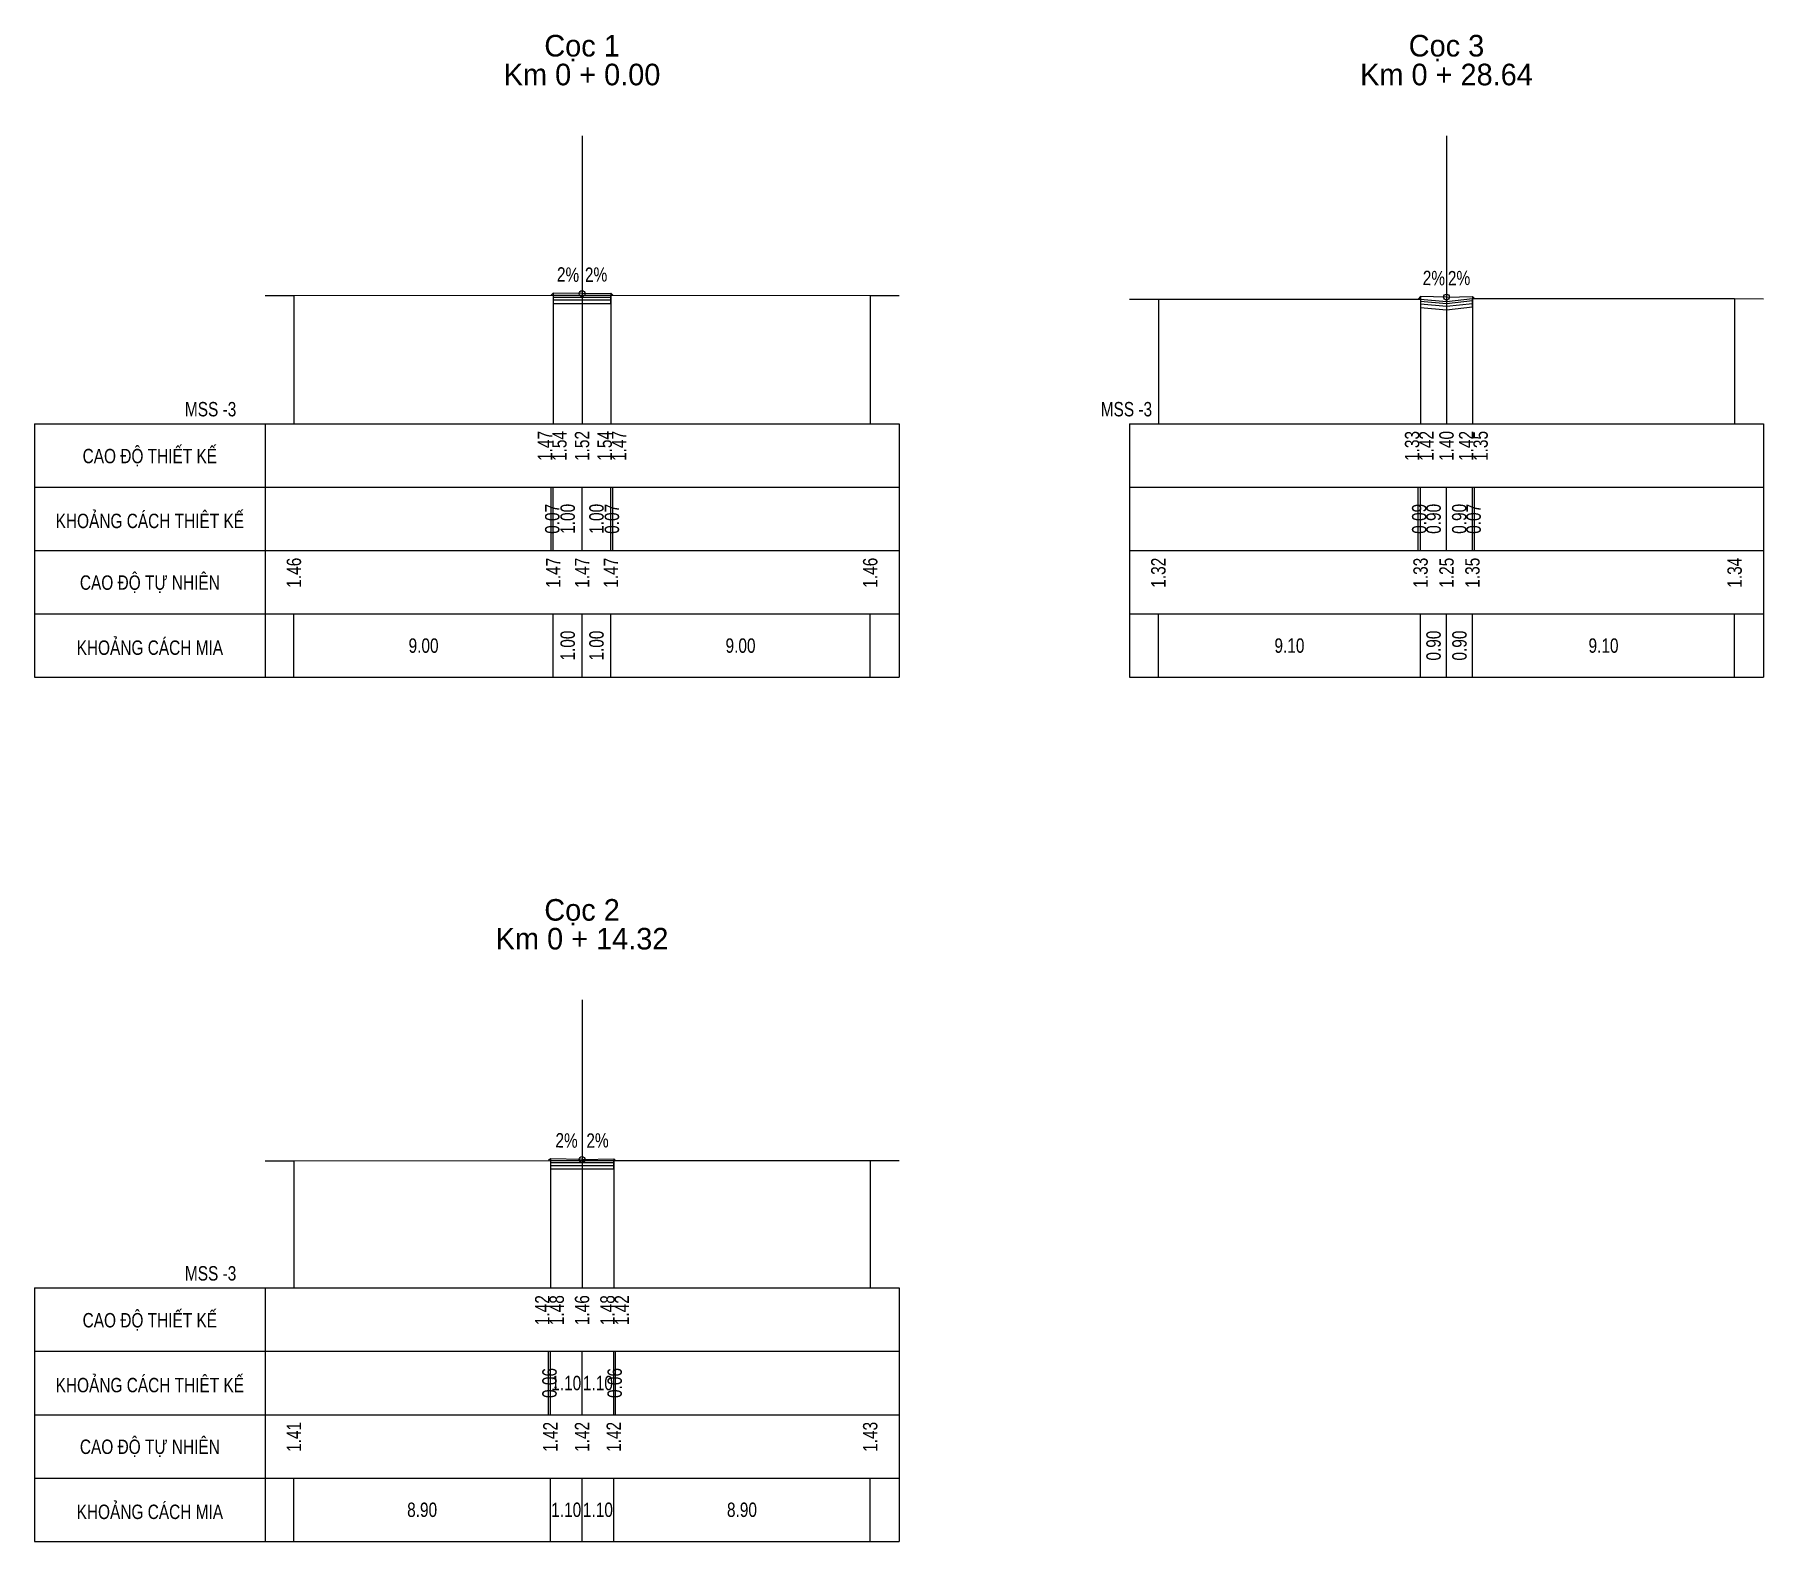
# Model space of a CAD drawing. Header units: inches. Extents: x -261 to 1013, y -2511 to 313.
# Drawn here: x 607.4 to 667.4, y -1570.7 to -1518.4 of the extents above; entities that cross this region are included whole.
import ezdxf
from ezdxf.enums import TextEntityAlignment as Align

# ---------------------------------------------------------------- set-up
doc = ezdxf.new("R2010")
doc.units = ezdxf.units.IN
doc.header["$MEASUREMENT"] = 0
for name, color, linetype in [('Bang TN tu nhien', 3, 'Continuous'), ('Dien thiet ke TN', 2, 'Continuous'), ('Duong cu', 8, 'Continuous'), ('Duong do thiet ke', 2, 'Continuous'), ('Duong dong trac ngang tu nhien', 9, 'Continuous'), ('Mat duong PD 1', 1, 'Continuous'), ('Taluy', 1, 'Continuous'), ('Trac ngang tu nhien', 3, 'Continuous'), ('TracNgang', 7, 'Continuous')]:
    doc.layers.add(name, color=color, linetype=linetype)
doc.styles.add('BangTN', font='viet buddy.shx', dxfattribs={"width": 0.8})

msp = doc.modelspace()

# ---------------------------------------------------------------- texts
at = {"layer": 'Bang TN tu nhien', "color": 3, "style": 'BangTN', "width": 0.8}
for s, p in [('CAO ĐỘ THIẾT KẾ', (611.426, -1533.023)), ('KHOẢNG CÁCH THIÊT KẾ', (611.426, -1535.223)), ('CAO ĐỘ TỰ NHIÊN', (611.426, -1537.423)), ('KHOẢNG CÁCH MIA', (611.426, -1539.623)), ('CAO ĐỘ THIẾT KẾ', (611.426, -1563.023)), ('KHOẢNG CÁCH THIÊT KẾ', (611.426, -1565.223)), ('CAO ĐỘ TỰ NHIÊN', (611.426, -1567.423)), ('KHOẢNG CÁCH MIA', (611.426, -1569.623))]:
    msp.add_text(s, height=0.5, dxfattribs=at).set_placement(p, align=Align.MIDDLE)
at = {"layer": 'Dien thiet ke TN', "color": 2, "style": 'BangTN', "width": 0.8}
for rotation, p in [(358.85424, (625.931, -1527.143)), (1.14576, (626.921, -1527.143)), (358.85424, (655.981, -1527.264)), (1.14576, (656.871, -1527.264)), (358.85424, (625.881, -1557.202)), (1.14576, (626.971, -1557.202))]:
    msp.add_text('2%', height=0.5, rotation=rotation, dxfattribs=at).set_placement(p, align=Align.BOTTOM_CENTER)
at = {"layer": 'Trac ngang tu nhien', "color": 3, "style": 'BangTN'}
for s, p in [('Cọc 1', (626.426, -1519.173)), ('Cọc 3', (656.426, -1519.173)), ('Km 0 + 0.00', (626.426, -1520.173)), ('Km 0 + 28.64', (656.426, -1520.173)), ('Cọc 2', (626.426, -1549.173)), ('Km 0 + 14.32', (626.426, -1550.173))]:
    msp.add_text(s, height=0.75, dxfattribs=at).set_placement(p, align=Align.CENTER)
at = {"layer": 'Trac ngang tu nhien', "color": 3, "char_height": 0.5, "style": 'BangTN'}
for insert, attachment_point in [((614.426, -1531.673), 9), ((644.426, -1531.673), 7), ((614.426, -1561.673), 9)]:
    msp.add_mtext('MSS -3', dxfattribs=dict(at, insert=insert, attachment_point=attachment_point))
at = {"layer": 'TracNgang', "color": 2, "style": 'BangTN', "width": 0.8}
for s, p in [('1.47', (625.141, -1532.173)), ('1.54', (625.641, -1532.173)), ('1.52', (626.426, -1532.173)), ('1.54', (627.211, -1532.173)), ('1.47', (627.711, -1532.173)), ('1.33', (655.232, -1532.173)), ('1.42', (655.732, -1532.173)), ('1.40', (656.426, -1532.173)), ('1.42', (657.11, -1532.173)), ('1.35', (657.61, -1532.173)), ('1.42', (625.045, -1562.173)), ('1.48', (625.545, -1562.173)), ('1.46', (626.426, -1562.173)), ('1.48', (627.307, -1562.173)), ('1.42', (627.807, -1562.173))]:
    msp.add_text(s, height=0.5, rotation=90, dxfattribs=at).set_placement(p, align=Align.MIDDLE_RIGHT)
for s, p in [('0.07', (625.391, -1535.223)), ('1.00', (625.926, -1535.223)), ('1.00', (626.926, -1535.223)), ('0.07', (627.461, -1535.223)), ('0.09', (655.479, -1535.223)), ('0.90', (655.979, -1535.223)), ('0.90', (656.868, -1535.223)), ('0.07', (657.368, -1535.223)), ('0.06', (625.295, -1565.223)), ('0.06', (627.557, -1565.223))]:
    msp.add_text(s, height=0.5, rotation=90, dxfattribs=at).set_placement(p, align=Align.MIDDLE)
at = {"layer": 'TracNgang', "color": 3, "style": 'BangTN', "width": 0.8}
for s, p in [('1.46', (616.426, -1536.573)), ('1.47', (625.426, -1536.573)), ('1.47', (626.426, -1536.573)), ('1.47', (627.426, -1536.573)), ('1.46', (636.426, -1536.573)), ('1.32', (646.426, -1536.573)), ('1.33', (655.526, -1536.573)), ('1.25', (656.426, -1536.573)), ('1.35', (657.326, -1536.573)), ('1.34', (666.426, -1536.573)), ('1.41', (616.426, -1566.573)), ('1.42', (625.326, -1566.573)), ('1.42', (626.426, -1566.573)), ('1.42', (627.526, -1566.573)), ('1.43', (636.426, -1566.573))]:
    msp.add_text(s, height=0.5, rotation=90, dxfattribs=at).set_placement(p, align=Align.MIDDLE_RIGHT)
for s, p in [('9.00', (620.926, -1539.623)), ('9.00', (631.926, -1539.623)), ('9.10', (650.976, -1539.623)), ('9.10', (661.876, -1539.623)), ('8.90', (620.876, -1569.623)), ('1.10', (625.876, -1569.623)), ('1.10', (626.976, -1569.623)), ('8.90', (631.976, -1569.623))]:
    msp.add_text(s, height=0.5, dxfattribs=at).set_placement(p, align=Align.MIDDLE)
for s, p in [('1.00', (625.926, -1539.623)), ('1.00', (626.926, -1539.623)), ('0.90', (655.976, -1539.623)), ('0.90', (656.876, -1539.623))]:
    msp.add_text(s, height=0.5, rotation=90, dxfattribs=at).set_placement(p, align=Align.MIDDLE)
at = {"layer": 'TracNgang', "color": 2, "style": 'BangTN', "width": 0.8}
for p in [(625.876, -1565.223), (626.976, -1565.223)]:
    msp.add_text('1.10', height=0.5, dxfattribs=at).set_placement(p, align=Align.MIDDLE)

# ---------------------------------------------------------------- linework, layer by layer
at = {"layer": 'Bang TN tu nhien', "color": 3}
for p, q in [((626.426, -1521.923), (626.426, -1531.923)), ((656.426, -1521.923), (656.426, -1531.923)), ((607.426, -1531.923), (607.426, -1540.723)), ((607.426, -1531.923), (637.426, -1531.923)), ((615.426, -1531.923), (615.426, -1540.723)), ((637.426, -1531.923), (637.426, -1540.723)), ((645.426, -1531.923), (645.426, -1540.723)), ((645.426, -1531.923), (667.426, -1531.923)), ((667.426, -1531.923), (667.426, -1540.723)), ((607.426, -1534.123), (637.426, -1534.123)), ((645.426, -1534.123), (667.426, -1534.123)), ((607.426, -1536.323), (637.426, -1536.323)), ((645.426, -1536.323), (667.426, -1536.323)), ((607.426, -1538.523), (637.426, -1538.523)), ((645.426, -1538.523), (667.426, -1538.523)), ((607.426, -1540.723), (637.426, -1540.723)), ((645.426, -1540.723), (667.426, -1540.723)), ((626.426, -1551.923), (626.426, -1561.923)), ((607.426, -1561.923), (607.426, -1570.723)), ((607.426, -1561.923), (637.426, -1561.923)), ((615.426, -1561.923), (615.426, -1570.723)), ((637.426, -1561.923), (637.426, -1570.723)), ((607.426, -1564.123), (637.426, -1564.123)), ((607.426, -1566.323), (637.426, -1566.323)), ((607.426, -1568.523), (637.426, -1568.523)), ((607.426, -1570.723), (637.426, -1570.723))]:
    msp.add_line(p, q, dxfattribs=at)
at = {"layer": 'Dien thiet ke TN'}
for p, q in [((625.426, -1527.383), (625.426, -1531.923)), ((625.426, -1527.383), (625.426, -1531.923)), ((625.426, -1527.383), (625.426, -1531.923)), ((625.426, -1527.383), (625.426, -1531.923)), ((625.426, -1527.383), (625.426, -1531.923)), ((626.426, -1527.403), (626.426, -1531.923)), ((626.426, -1527.403), (626.426, -1531.923)), ((627.426, -1527.383), (627.426, -1531.923)), ((627.426, -1527.383), (627.426, -1531.923)), ((627.426, -1527.383), (627.426, -1531.923)), ((627.426, -1527.383), (627.426, -1531.923)), ((627.426, -1527.383), (627.426, -1531.923)), ((655.526, -1527.505), (655.526, -1531.923)), ((655.526, -1527.505), (655.526, -1531.923)), ((655.526, -1527.505), (655.526, -1531.923)), ((655.526, -1527.505), (655.526, -1531.923)), ((655.526, -1527.505), (655.526, -1531.923)), ((656.426, -1527.523), (656.426, -1531.923)), ((656.426, -1527.523), (656.426, -1531.923)), ((657.326, -1527.505), (657.326, -1531.923)), ((657.326, -1527.505), (657.326, -1531.923)), ((657.326, -1527.505), (657.326, -1531.923)), ((657.326, -1527.505), (657.326, -1531.923)), ((657.326, -1527.505), (657.326, -1531.923)), ((625.326, -1557.441), (625.326, -1561.923)), ((625.326, -1557.441), (625.326, -1561.923)), ((625.326, -1557.441), (625.326, -1561.923)), ((625.326, -1557.441), (625.326, -1561.923)), ((625.326, -1557.441), (625.326, -1561.923)), ((626.426, -1557.463), (626.426, -1561.923)), ((626.426, -1557.463), (626.426, -1561.923)), ((627.526, -1557.441), (627.526, -1561.923)), ((627.526, -1557.441), (627.526, -1561.923)), ((627.526, -1557.441), (627.526, -1561.923)), ((627.526, -1557.441), (627.526, -1561.923)), ((627.526, -1557.441), (627.526, -1561.923))]:
    msp.add_line(p, q, dxfattribs=at)
at = {"layer": 'Duong cu'}
for points in [[(625.426, -1527.453), (625.426, -1527.743), (626.426, -1527.743), (627.426, -1527.743), (627.426, -1527.453)], [(625.426, -1527.523), (626.426, -1527.523), (627.426, -1527.523)], [(655.526, -1527.593), (655.526, -1527.883), (656.426, -1527.963), (657.326, -1527.863), (657.326, -1527.573)], [(625.426, -1527.623), (626.426, -1527.623), (627.426, -1527.623)], [(655.526, -1527.663), (656.426, -1527.743), (657.326, -1527.643)], [(655.526, -1527.763), (656.426, -1527.843), (657.326, -1527.743)], [(625.326, -1557.503), (625.326, -1557.793), (626.426, -1557.793), (627.526, -1557.793), (627.526, -1557.503)], [(625.326, -1557.573), (626.426, -1557.573), (627.526, -1557.573)], [(625.326, -1557.673), (626.426, -1557.673), (627.526, -1557.673)]]:
    msp.add_lwpolyline(points, dxfattribs=at)
at = {"layer": 'Duong do thiet ke', "color": 1}
for centre in [(626.426, -1527.403), (656.426, -1527.523), (626.426, -1557.463)]:
    msp.add_circle(centre, 0.1, dxfattribs=at)
at = {"layer": 'Duong dong trac ngang tu nhien', "color": 8}
for p, q in [((616.426, -1527.465), (616.426, -1531.923)), ((625.426, -1527.453), (625.426, -1531.923)), ((626.426, -1527.453), (626.426, -1531.923)), ((627.426, -1527.453), (627.426, -1531.923)), ((636.426, -1527.465), (636.426, -1531.923)), ((646.426, -1527.599), (646.426, -1531.923)), ((655.526, -1527.593), (655.526, -1531.923)), ((657.326, -1527.573), (657.326, -1531.923)), ((666.426, -1527.579), (666.426, -1531.923)), ((656.426, -1527.673), (656.426, -1531.923)), ((616.426, -1557.509), (616.426, -1561.923)), ((625.326, -1557.503), (625.326, -1561.923)), ((626.426, -1557.503), (626.426, -1561.923)), ((627.526, -1557.503), (627.526, -1561.923)), ((636.426, -1557.496), (636.426, -1561.923))]:
    msp.add_line(p, q, dxfattribs=at)
at = {"layer": 'Mat duong PD 1'}
for points in [[(626.426, -1527.403), (625.426, -1527.383)], [(626.426, -1527.403), (627.426, -1527.383)], [(656.426, -1527.523), (655.526, -1527.505)], [(656.426, -1527.523), (657.326, -1527.505)], [(626.426, -1557.463), (625.326, -1557.441)], [(626.426, -1557.463), (627.526, -1557.441)]]:
    msp.add_lwpolyline(points, dxfattribs=at)
at = {"layer": 'Taluy'}
for points in [[(625.426, -1527.383), (625.356, -1527.453), (625.356, -1527.453)], [(627.426, -1527.383), (627.496, -1527.453), (627.496, -1527.453)], [(655.526, -1527.505), (655.438, -1527.593), (655.438, -1527.593)], [(657.326, -1527.505), (657.394, -1527.573), (657.394, -1527.573)], [(625.326, -1557.441), (625.264, -1557.503), (625.264, -1557.503)], [(627.526, -1557.441), (627.588, -1557.503), (627.588, -1557.503)]]:
    msp.add_lwpolyline(points, dxfattribs=at)
at = {"layer": 'Trac ngang tu nhien', "color": 3}
for points in [[(615.426, -1527.467), (616.426, -1527.465), (625.426, -1527.453), (626.426, -1527.453), (627.426, -1527.453), (636.426, -1527.465), (637.426, -1527.467)], [(645.426, -1527.6), (646.426, -1527.599), (655.526, -1527.593), (656.426, -1527.673), (657.326, -1527.573), (666.426, -1527.579), (667.426, -1527.58)], [(615.426, -1557.51), (616.426, -1557.509), (625.326, -1557.503), (626.426, -1557.503), (627.526, -1557.503), (636.426, -1557.496), (637.426, -1557.495)]]:
    msp.add_lwpolyline(points, dxfattribs=at)
at = {"layer": 'TracNgang', "color": 2}
for p, q in [((625.356, -1536.323), (625.356, -1534.123)), ((625.426, -1536.323), (625.426, -1534.123)), ((626.426, -1536.323), (626.426, -1534.123)), ((627.426, -1536.323), (627.426, -1534.123)), ((627.496, -1536.323), (627.496, -1534.123)), ((655.438, -1536.323), (655.438, -1534.123)), ((655.526, -1536.323), (655.526, -1534.123)), ((656.426, -1536.323), (656.426, -1534.123)), ((657.326, -1536.323), (657.326, -1534.123)), ((657.394, -1536.323), (657.394, -1534.123)), ((625.264, -1566.323), (625.264, -1564.123)), ((625.326, -1566.323), (625.326, -1564.123)), ((626.426, -1566.323), (626.426, -1564.123)), ((627.526, -1566.323), (627.526, -1564.123)), ((627.588, -1566.323), (627.588, -1564.123))]:
    msp.add_line(p, q, dxfattribs=at)
at = {"layer": 'TracNgang', "color": 3}
for p, q in [((616.426, -1540.723), (616.426, -1538.523)), ((625.426, -1540.723), (625.426, -1538.523)), ((626.426, -1540.723), (626.426, -1538.523)), ((627.426, -1540.723), (627.426, -1538.523)), ((636.426, -1540.723), (636.426, -1538.523)), ((646.426, -1540.723), (646.426, -1538.523)), ((655.526, -1540.723), (655.526, -1538.523)), ((656.426, -1540.723), (656.426, -1538.523)), ((657.326, -1540.723), (657.326, -1538.523)), ((666.426, -1540.723), (666.426, -1538.523)), ((616.426, -1570.723), (616.426, -1568.523)), ((625.326, -1570.723), (625.326, -1568.523)), ((626.426, -1570.723), (626.426, -1568.523)), ((627.526, -1570.723), (627.526, -1568.523)), ((636.426, -1570.723), (636.426, -1568.523))]:
    msp.add_line(p, q, dxfattribs=at)

msp.set_redraw_order([(e.dxf.handle, doc.entitydb.next_handle()) for e in msp.query("TEXT MTEXT ATTDEF DIMENSION ARC_DIMENSION")])  # texts and dimensions are drawn at this point

doc.saveas('drawing.dxf')
